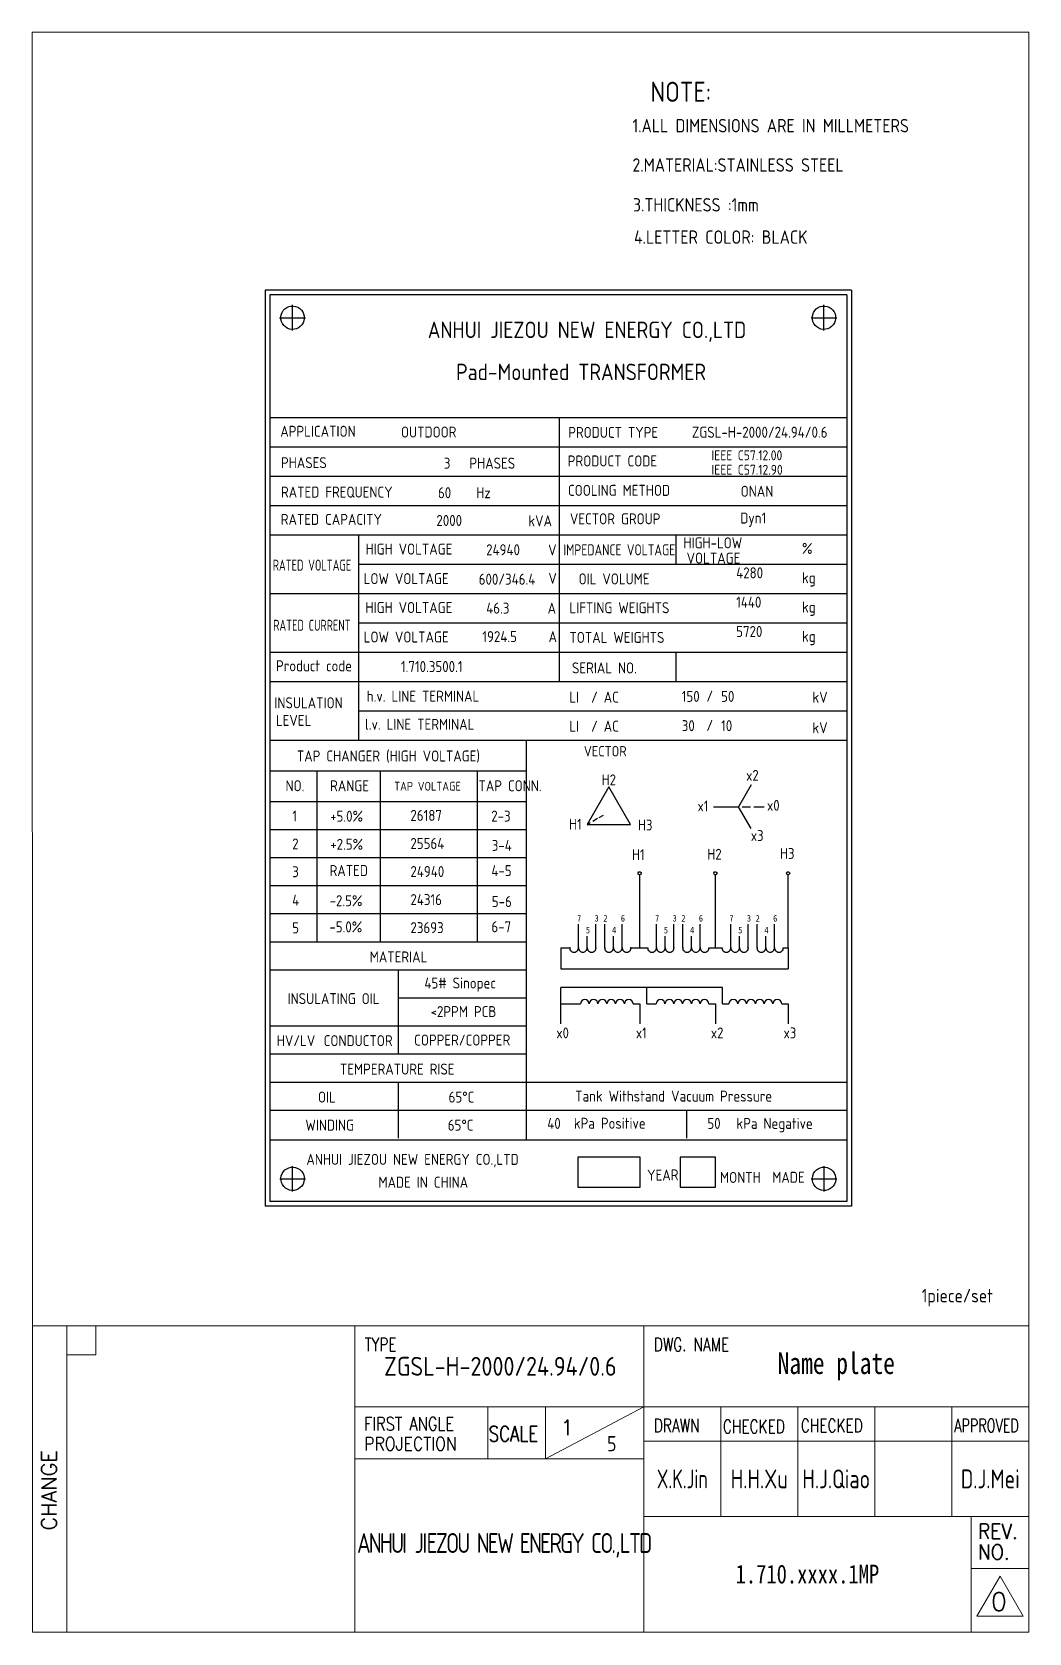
# Model space of a CAD drawing. Header units: millimetres. Extents: x -27384 to -11847, y 105622 to 113060.
# Drawn here: x -13697 to -11847, y 107511 to 110483 of the extents above; entities that cross this region are included whole.
import ezdxf
from ezdxf.enums import TextEntityAlignment as Align

# ---------------------------------------------------------------- set-up
doc = ezdxf.new("R2010")
doc.units = ezdxf.units.MM
doc.linetypes.add('DASHDOT', pattern=[25.4, 12.7, -6.35, 0, -6.35])
doc.layers.get('0').update_dxf_attribs({"color": 1, "linetype": 'DASHDOT'})
doc.layers.add('0.3实线', color=4, linetype='Continuous', lineweight=30)
doc.layers.add('1轮廓实线层', color=7, linetype='Continuous', lineweight=0)
doc.styles.add('PC_TEXTSTYLE', font='', dxfattribs={"width": 0.8})
doc.styles.add('ROMANS', font='romans.shx', dxfattribs={"bigfont": 'whgtxt.shx'})
doc.styles.get("Standard").update_dxf_attribs({"font": 'gbenor.shx', "bigfont": 'gbcbig.shx'})
doc.styles.get('PC_TEXTSTYLE').set_extended_font_data('FangSong_GB2312')

msp = doc.modelspace()

# ---------------------------------------------------------------- texts
at = {"color": 7, "extrusion": (-0.004685415688226654, -0.01745240643729067, 0.9998367168639969)}
for s, height, p in [('H1', 20.13518782595561, (-40392.43548538578, 101993.9804593134, 396.8005667311406)), ('H2', 20.13518782595562, (-40256.09369344104, 102031.3252991645, 396.8005667311386)), ('H3', 20.13518782595562, (-40126.01164273593, 102067.6834060093, 396.8005667311363))]:
    msp.add_text(s, height=height, rotation=15.03008309191001, dxfattribs=at).set_placement(p, align=Align.MIDDLE)
at = {"layer": '0.3实线', "lineweight": -3, "extrusion": (-0.004685415688226654, -0.01745240643729067, 0.9998367168639969)}
for s, height, p in [('NOTE:', 37.29478611282635, (-40732.99481564677, 103350.6304382447, 471.2027687629347)), ('1.ALL DIMENSIONS ARE IN MILLMETERS', 24.86380044398825, (-40750.40918046415, 103287.3056955921, 471.2027687629345)), ('2.MATERIAL:STAINLESS STEEL', 24.86380044398825, (-40731.47559430944, 103216.792702052, 471.2027687629347)), ('3.THICKNESS :1mm', 24.86380044398825, (-40711.37758433488, 103145.6115465097, 471.2027687629345)), ('4.LETTER COLOR: BLACK', 24.86380044398825, (-40694.02579840548, 103088.2451286313, 471.2027687629354)), ('1piece/set', 24.86380044398825, (-39669.08837132422, 101328.9939788362, 471.2027687629345))]:
    msp.add_text(s, height=height, rotation=15.03008309191001, dxfattribs=at).set_placement(p)
at = {"layer": '0.3实线', "color": 7, "lineweight": -3, "extrusion": (-0.004685415688226654, -0.01745240643729067, 0.9998367168639969)}
for s, height, p in [('ANHUI JIEZOU NEW ENERGY CO.,LTD ', 30.60769437923398, (-41018.34248560846, 102819.9742233427, 471.202768762935)), (' Pad-Mounted TRANSFORMER', 30.60769437923398, (-40963.35829611274, 102753.8592320648, 471.2027687629345)), ('APPLICATION', 20.40512958615599, (-41235.14534730955, 102572.0678307066, 471.2027687629345)), ('OUTDOOR', 20.40512958615599, (-41018.50428001596, 102628.7719461674, 471.202768762935)), ('PRODUCT TYPE', 20.40512958615599, (-40718.62138902846, 102708.65311305, 471.202768762935)), ('IEEE C57.12.00', 18.35044639866111, (-40451.03638810293, 102737.5373499153, 471.2027687629352)), ('IEEE C57.12.90', 18.35044639866111, (-40444.06820694003, 102711.5862538412, 471.202768762935)), ('  VOLTAGE', 20.40512958615599, (-40467.22951686539, 102534.434797797, 471.2027687629347)), (' LOW VOLTAGE ', 20.40512958615599, (-41025.48688540754, 102345.1301871977, 471.2027687629352)), ('V', 20.40512958615598, (-40683.91041851394, 102437.5002885117, 471.2027687629354)), ('V', 20.40512958615598, (-40683.9104184328, 102437.5002885335, 471.2027687629345)), ('           OIL VOLUME', 20.40512958615599, (-40747.07763798955, 102419.407712069, 471.2027687629338)), ('HIGH VOLTAGE  ', 20.40512958615599, (-40997.69174066622, 102297.0613596202, 471.2027687629347)), ('A          ', 20.40512958615598, (-40670.9517081732, 102383.4750678197, 471.2027687629352)), ('A          ', 20.40512958615598, (-40670.95170809209, 102383.4750678414, 471.2027687629352)), ('LIFTING WEIGHTS', 20.40512958615599, (-40631.9471844046, 102394.8752352488, 471.2027687629347)), (' LOW VOLTAGE ', 20.40512958615599, (-40997.35109058641, 102240.5306096928, 471.2027687629345)), ('A          ', 20.40512958615598, (-40655.4769747105, 102332.8964350021, 471.2027687629347)), ('A          ', 20.40512958615598, (-40655.47697462935, 102332.8964350239, 471.202768762935)), ('TOTAL WEIGHTS', 20.40512958615599, (-40617.78759878775, 102341.6764173276, 471.2027687629352)), ('SERIAL NO.', 20.40512958615599, (-40598.53565626263, 102288.2008252503, 471.2027687629347)), ('h.v. LINE TERMINAL', 20.40512958615599, (-40952.74481675954, 102138.6847379504, 471.2027687629347)), ('LI  / AC', 20.40512958615598, (-40589.20172023381, 102234.5186766964, 471.202768762935)), ('INSULATION', 20.40512958615599, (-41115.0978625798, 102082.4023722485, 471.2027687629347)), ('INSULATION', 20.40512958615599, (-41115.09786249869, 102082.4023722703, 471.2027687629345)), (' LEVEL ', 20.40512958615599, (-41114.575393364, 102048.7570107622, 471.202768762935)), (' LEVEL ', 20.40512958615599, (-41114.57539328285, 102048.757010784, 471.2027687629354)), ('l.v. LINE TERMINAL', 20.40512958615599, (-40942.2237515304, 102087.5410333061, 471.2027687629352)), ('LI  / AC', 20.40512958615598, (-40575.20502641825, 102182.3917963187, 471.202768762935)), ('TAP CHANGER (HIGH VOLTAGE)', 20.40512958615599, (-41049.20678948361, 101997.869311504, 471.2027687629352)), ('VECTOR', 19.37147329541409, (-40537.26335596287, 102145.0878152506, 471.2027687629359)), ('TAP CONN.', 20.40512958615599, (-40709.40853867092, 102031.9171936821, 471.202768762935)), ('1', 20.40512958615598, (-41028.32326610792, 101888.1127526202, 471.2027687629354)), ('1', 20.40512958615598, (-41028.32326602677, 101888.112752642, 471.2027687629347)), ('2', 20.40512958615598, (-41015.32056678564, 101837.9182392793, 471.2027687629345)), ('2', 20.40512958615598, (-41015.32056670451, 101837.918239301, 471.202768762935)), ('3', 20.40512958615598, (-41001.84938137954, 101788.1908475518, 471.2027687629347)), ('3', 20.40512958615598, (-41001.84938129841, 101788.1908475735, 471.202768762935)), ('4', 20.40512958615598, (-40988.29805563809, 101737.2802440039, 471.202768762935)), ('4', 20.40512958615598, (-40988.29805555693, 101737.2802440256, 471.202768762935)), ('5', 20.40512958615598, (-40974.82687023195, 101687.5528522764, 471.2027687629347)), ('5', 20.40512958615598, (-40974.82687015081, 101687.5528522982, 471.2027687629347)), ('Tank Withstand Vacuum Pressure', 20.40512958615599, (-40386.81419974117, 101522.1036780023, 471.2027687629352)), ('kPa Positive', 20.40512958615599, (-40376.04306383381, 101472.7752167729, 471.2027687629343)), ('kPa Negative', 20.40512958615599, (-40084.58028598944, 101550.7519902178, 471.2027687629341)), ('ANHUI JIEZOU NEW ENERGY CO.,LTD ', 20.40512958615598, (-40838.00582939424, 101279.3298985304, 471.202768762935)), (' MONTH', 20.40512958615599, (-40098.70531980361, 101443.1536673781, 471.2027687629345)), ('MADE', 20.40512958615599, (-39994.45870147311, 101471.3870465569, 471.202768762935)), ('MADE IN CHINA', 20.40512958615598, (-40697.89045077589, 101272.9751378342, 471.2027687629345))]:
    msp.add_text(s, height=height, rotation=15.03008309191001, dxfattribs=at).set_placement(p)
at = {"layer": '0.3实线', "color": 1, "lineweight": -3, "extrusion": (-0.004685415688226654, -0.01745240643729067, 0.9998367168639969)}
for s, height, p in [('ZGSL-H-2000/24.94/0.6 ', 20.40512958615599, (-40497.03706574289, 102768.4881170195, 471.2027687629347)), ('3', 20.40512958615598, (-40926.75449510038, 102593.5713655167, 471.2027687629347)), ('ONAN', 20.40512958615598, (-40381.0937432362, 102686.1054938301, 471.2027687629347)), ('   60', 20.40512958615598, (-40955.04947244135, 102529.1341925089, 471.2027687629345)), ('2000', 20.405129586156, (-40912.45673229689, 102487.3045636014, 471.2027687629347)), (' Dyn1', 20.405129586156, (-40379.65835985828, 102635.0548427555, 471.2027687629345)), ('24940', 20.405129586156, (-40809.16968334158, 102458.6669259894, 471.2027687629354)), ('600/346.4', 20.405129586156, (-40808.40575501531, 102402.3915255193, 471.2027687629352)), ('4280', 20.405129586156, (-40349.98046087467, 102529.1328715102)), ('1440', 20.405129586156, (-40335.86957005085, 102476.5806954259)), ('46.3', 20.40512958615598, (-40780.94520388771, 102354.1452451082, 471.2027687629345)), ('5720', 20.405129586156, (-40321.75867922687, 102424.0285193415)), ('1924.5', 20.405129586156, (-40774.21088278374, 102301.2288716844, 471.2027687629347)), ('1.710.3500.1', 20.405129586156, (-40905.70700010596, 102208.3250196648, 471.2027687629359)), ('150', 20.405129586156, (-40388.05852952632, 102290.0159334164, 471.202768762935)), (' /', 20.40512958615598, (-40354.72303775027, 102299.3804630125, 471.2027687629343)), ('50', 20.405129586156, (-40317.5200586033, 102308.9563605546, 471.2027687629347)), ('30', 20.405129586156, (-40373.94763870246, 102237.4637573321, 471.2027687629363)), (' /', 20.40512958615598, (-40340.61214692638, 102246.8282869282, 471.2027687629363)), ('10', 20.405129586156, (-40303.40916777943, 102256.4041844703, 471.2027687629361)), ('+5.0%%%', 20.40512958615598, (-40960.56064425248, 101905.9822111165, 471.2027687629347)), ('26187', 20.405129586156, (-40817.08693073952, 101946.0793772271, 471.2027687629347)), ('2-3', 20.40512958615598, (-40671.92363689475, 101983.7256768129, 471.2027687629352)), ('25564', 20.405129586156, (-40803.57567516574, 101895.7603795894, 471.202768762935)), ('+2.5%%%', 20.40512958615598, (-40946.84945634515, 101855.716897713, 471.202768762935)), ('3-4', 20.40512958615598, (-40656.86045828621, 101931.4255527724, 471.202768762935)), ('RATED', 20.40512958615599, (-40935.46048337131, 101808.2804513739, 471.202768762935)), ('24940', 20.405129586156, (-40790.06441959193, 101845.4413819516, 471.2027687629347)), ('4-5', 20.40512958615598, (-40645.36028913088, 101885.991760004, 471.202768762935)), ('-2.5%%%', 20.40512958615598, (-40920.87060761334, 101754.242381495, 471.202768762935)), ('24316', 20.405129586156, (-40776.55316393715, 101795.1223843358, 471.2027687629347)), ('5-6', 20.40512958615598, (-40629.83794713867, 101830.7875574971, 471.202768762935)), ('-5.0%%%', 20.40512958615598, (-40908.6920871992, 101707.1969068107, 471.2027687629347)), ('23693', 20.405129586156, (-40763.04190844449, 101744.8033866763, 471.2027687629347)), ('6-7', 20.40512958615598, (-40618.33777798328, 101785.3537647287, 471.2027687629352)), ('45# Sinopec ', 20.405129586156, (-40711.36798960782, 101652.2950159125, 471.2027687629347))]:
    msp.add_text(s, height=height, rotation=15.03008309191001, dxfattribs=at).set_placement(p)
at = {"layer": '0.3实线', "color": 0, "lineweight": -3, "extrusion": (-0.004685415688226654, -0.01745240643729067, 0.9998367168639969)}
for s, height, p in [('PHASES', 20.40512958615599, (-41218.80531482368, 102516.1025671798, 471.2027687629352)), (' PHASES', 20.40512958615598, (-40891.59364808071, 102603.0124754866, 471.2027687629352)), ('PRODUCT CODE', 20.40512958615599, (-40705.66808951196, 102657.2176813916, 471.202768762935)), ('COOLING METHOD', 20.40512958615599, (-40691.08560929814, 102604.6023439024, 471.2027687629347)), ('RATED FREQUENCY', 20.40512958615599, (-41204.70683361959, 102463.3383896513, 471.202768762935)), ('Hz', 20.40512958615598, (-40854.30819650395, 102556.1844357555, 471.202768762935)), ('RATED CAPACITY', 20.40512958615599, (-41191.91693622182, 102414.359802754, 471.2027687629347)), ('kVA', 20.40512958615598, (-40747.47074558196, 102530.9705472581, 471.2027687629341)), (' VECTOR GROUP', 20.40512958615599, (-40684.67685434001, 102551.6195014825, 471.202768762935)), ('HIGH VOLTAGE  ', 20.40512958615599, (-41025.74300335041, 102401.8860836301, 471.202768762935)), ('V', 20.40512958615598, (-40698.03688402801, 102488.2308480398, 471.2027687629343)), ('V', 20.40512958615598, (-40698.03688394686, 102488.2308480616, 471.2027687629347)), ('  HIGH-LOW', 20.40512958615599, (-40480.36559304272, 102560.3155754271, 471.2027687629347)), ('           %%%', 20.40512958615598, (-40361.25408419449, 102581.5939067839, 471.2027687629347)), ('           kg', 20.40512958615598, (-40347.14319328949, 102529.0417307214, 471.2027687629347)), ('           kg', 20.40512958615598, (-40333.03230246557, 102476.489554637, 471.2027687629356)), ('           kg', 20.40512958615598, (-40318.92141156059, 102423.9373785745, 471.2027687629347)), ('kV', 20.40512958615598, (-40153.41426856077, 102351.3910896792, 471.2027687629343)), ('kV', 20.40512958615598, (-40138.71583256676, 102296.6507613642, 471.2027687629347)), ('NO.', 20.40512958615599, (-41055.22220367366, 101939.0620688166, 471.2027687629347)), ('RANGE', 20.40512958615599, (-40975.40622668422, 101960.493617826, 471.2027687629352)), ('TAP VOLTAGE', 16.3241036689248, (-40860.6959981604, 101993.4918985459, 525.3789959345988))]:
    msp.add_text(s, height=height, rotation=15.03008309191001, dxfattribs=at).set_placement(p)
for s, width, p in [('IMPEDANCE VOLTAGE', 0.9, (-40670.77451014264, 102495.7721234192, 471.202768762935)), ('RATED VOLTAGE', 0.8, (-41184.26140561679, 102328.4392233958, 471.2027687629347))]:
    msp.add_text(s, height=20.40512958615598, rotation=15.03008309191001, dxfattribs=dict(at, width=width)).set_placement(p)
at = {"layer": '0.3实线', "color": 7, "lineweight": -3, "extrusion": (-0.004685415688226654, -0.01745240643729067, 0.9998367168639969), "width": 0.8}
for p in [(-41154.49880529469, 102220.8869057782, 471.202768762935), (-41154.49880521357, 102220.8869058001, 471.2027687629347)]:
    msp.add_text('RATED CURRENT', height=20.40512958615598, rotation=15.03008309191001, dxfattribs=at).set_placement(p)
at = {"layer": '0.3实线', "color": 7, "lineweight": -3, "ltscale": 0.9, "extrusion": (-0.004685415688226654, -0.01745240643729067, 0.9998367168639969)}
msp.add_text('Product code', height=20.40512958615598, rotation=15.03008309191001, dxfattribs=at).set_placement((-41130.06501852095, 102149.5512124649, 471.202768762935))
at = {"layer": '0.3实线', "color": 7, "lineweight": -3, "extrusion": (-0.004685415688226654, -0.01745240643729067, 0.9998367168639969)}
for s, height, p in [('x2', 20.09627847618685, (-40226.05917733796, 102192.2118101297, 471.2027687629425)), ('H2', 20.12576455805309, (-40481.26177202095, 102115.1486262003, 471.2027687629447)), ('x1', 20.09627847618685, (-40299.97886755601, 102113.5405487951, 471.2027687629457)), ('x0', 20.09627847618685, (-40174.16467274909, 102148.4717298121, 471.2027687629447)), ('H1', 20.12576455805309, (-40519.72482817447, 102019.5593593583, 471.2027687629443)), ('H3', 20.12576455805309, (-40394.33988227573, 102051.6788750521, 471.2027687629495)), ('x3', 20.09627847618685, (-40188.51830941773, 102086.6885194568, 471.2027687629457)), ('x0', 20.10568793814193, (-40442.33802157499, 101637.9318943144, 396.8005667311252)), ('x1', 20.10568793814193, (-40301.24886985609, 101675.8160270884, 396.8005667311284)), ('x2', 20.10568793814193, (-40165.39600268698, 101712.2941545338, 396.8005667311247)), ('x3', 20.10568793814193, (-40034.95592409054, 101747.3188831993, 396.8005667311222))]:
    msp.add_text(s, height=height, rotation=15.03008309191001, dxfattribs=at).set_placement(p, align=Align.MIDDLE)
for s, p in [('MATERIAL', (-40773.03511151424, 101696.4550741037, 471.2027687629354)), ('INSULATING OIL', (-40869.25544827005, 101590.4086470636, 471.2027687629443)), ('HV/LV', (-40916.37866047524, 101497.0229257929, 471.2027687629434)), ('CONDUCTOR', (-40805.04789638125, 101526.9165738685, 471.2027687629429)), ('TEMPERATURE RISE', (-40721.36872379314, 101494.7019783581, 471.2027687629443))]:
    msp.add_text(s, height=20.40512958615599, rotation=15.03008309191001, dxfattribs=at).set_placement(p, align=Align.MIDDLE_CENTER)
at = {"layer": '0.3实线', "color": 1, "lineweight": -3, "extrusion": (-0.004685415688226654, -0.01745240643729067, 0.9998367168639969)}
for s, height, p in [('<2PPM PCB', 20.40512958615599, (-40630.23150895281, 101629.7411754744, 471.2027687629588)), ('COPPER/COPPER', 20.40512958615598, (-40618.82727338087, 101578.0671403651, 471.2027687629443)), ('65%%DC', 20.405129586156, (-40592.74115822979, 101475.5095606865, 471.2027687629432)), ('65%%DC', 20.405129586156, (-40580.72953559142, 101424.7878935838, 471.2027687629427)), ('40', 20.405129586156, (-40414.18230947155, 101472.8109648859, 471.2027687629429)), ('50', 20.405129586156, (-40127.4800769283, 101549.793959765, 471.2027687629427))]:
    msp.add_text(s, height=height, rotation=15.03008309191001, dxfattribs=at).set_placement(p, align=Align.MIDDLE_CENTER)
at = {"layer": '0.3实线', "color": 7, "lineweight": -3, "extrusion": (-0.004685415688226654, -0.01745240643729067, 0.9998367168639969)}
for s, p in [('OIL', (-40849.87105778376, 101406.4670926002, 471.2027687629432)), ('WINDING', (-40858.94783333843, 101350.0829371532, 471.2027687629504))]:
    msp.add_text(s, height=20.40512958615599, rotation=15.03008309191001, dxfattribs=at).set_placement(p, align=Align.MIDDLE_LEFT)
at = {"layer": '0.3实线', "color": 4, "lineweight": -3, "extrusion": (-0.004685415688226654, -0.01745240643729067, 0.9998367168639969)}
msp.add_text('5', height=28.20711942434121, rotation=15.03008309191001, dxfattribs=at).set_placement((-40161.26034749467, 100910.6134424111, 471.2027687629345))
at = {"layer": '0.3实线', "color": 7, "lineweight": -3, "extrusion": (-0.004685415688226654, -0.01745240643729066, 0.9998367168639969), "char_height": 12.23363093244076, "width": 2.601760737461519, "attachment_point": 1, "text_direction": (0.9999890200353039, 2.683699520269957e-14, 0.004686129408433805), "style": 'PC_TEXTSTYLE'}
for s, insert in [('7', (-12685.06812313754, 108843.9553148177, 2237.320012565146)), ('7', (-12685.06812305352, 108843.9553148177, 2237.32001256554)), ('3', (-12652.60474384871, 108843.9553148177, 2237.472141831902)), ('3', (-12652.60474376466, 108843.9553148177, 2237.472141832296)), ('2', (-12636.37305420428, 108843.9553148177, 2237.548206465279)), ('2', (-12636.37305412025, 108843.9553148177, 2237.548206465673)), ('6', (-12603.90967491542, 108843.9553148177, 2237.700335732036)), ('6', (-12603.9096748314, 108843.9553148177, 2237.70033573243)), ('7', (-12540.29265421777, 108843.9553148177, 2237.998456596961)), ('7', (-12540.29265413378, 108843.9553148177, 2237.998456597355)), ('3', (-12507.82927492894, 108843.9553148177, 2238.150585863718)), ('3', (-12507.82927484491, 108843.9553148177, 2238.150585864112)), ('2', (-12491.59758528451, 108843.9553148177, 2238.226650497096)), ('2', (-12491.59758520048, 108843.9553148177, 2238.22665049749)), ('6', (-12459.13420599588, 108843.9553148177, 2238.378779763853)), ('6', (-12459.13420591187, 108843.9553148177, 2238.378779764248)), ('7', (-12402.43138163629, 108843.9553148177, 2238.644499454216)), ('7', (-12402.43138155227, 108843.9553148177, 2238.64449945461)), ('3', (-12369.96800234744, 108843.9553148177, 2238.796628720974)), ('3', (-12369.96800226341, 108843.9553148177, 2238.796628721368)), ('2', (-12353.73631270324, 108843.9553148177, 2238.872693354353)), ('2', (-12353.7363126192, 108843.9553148177, 2238.872693354747)), ('6', (-12321.27293341417, 108843.9553148177, 2239.024822621108)), ('6', (-12321.27293333015, 108843.9553148177, 2239.024822621503)), ('5', (-12668.83464308464, 108822.0667957454, 2237.014015872001)), ('5', (-12668.83464300063, 108822.0667957454, 2237.014015872395)), ('4', (-12620.13957415137, 108822.0667957454, 2237.242209772135)), ('4', (-12620.13957406735, 108822.0667957454, 2237.242209772528)), ('5', (-12524.05917416465, 108822.0667957454, 2237.692459903816)), ('5', (-12524.05917408063, 108822.0667957454, 2237.69245990421)), ('4', (-12475.3641052316, 108822.0667957454, 2237.920653803952)), ('4', (-12475.36410514758, 108822.0667957454, 2237.920653804345)), ('5', (-12386.1979015834, 108822.0667957454, 2238.338502761072)), ('5', (-12386.19790149936, 108822.0667957454, 2238.338502761465)), ('4', (-12337.50283265012, 108822.0667957455, 2238.566696661208)), ('4', (-12337.50283256609, 108822.0667957455, 2238.566696661602))]:
    msp.add_mtext(s, dxfattribs=dict(at, insert=insert))
at = {"layer": '0.3实线', "color": 7, "lineweight": -3, "extrusion": (-0.004685415688226654, -0.01745240643729066, 0.9998367168639968), "insert": (-12555.31770221175, 108371.0453264539, 2304.087633956142), "char_height": 20.40512958615598, "width": 941.1903330785326, "attachment_point": 1, "text_direction": (0.9998587968003726, 0.016053904374365185, 0.004965744178868825)}
msp.add_mtext('YEAR', dxfattribs=at)
at = {"layer": '0.3实线', "lineweight": -3, "extrusion": (-0.004685415688226654, -0.01745240643729066, 0.9998367168639969), "attachment_point": 5, "style": 'PC_TEXTSTYLE'}
for s, insert, char_height, width, text_direction in [('{\\Fgbenor,gbcbig|c134;\\W1;ZGSL-H-2000/24.94/0.6}', (-12827.54335894797, 108006.3220233797, 2296.445596455083), 34.98821945500001, 532.0239533193715, (0.999989020035304, 2.703393064962257e-14, 0.004686129408433808)), ('\\pxqc;{\\C4;Name plate }', (-12204.17501195913, 108006.3219648813, 2299.366812251946), 39.98653652000001, 714.7265157347612, (0.9999890200353039, 2.684711581150432e-14, 0.004686129408433806)), ('\\pxql;{\\Fgbenor,gbcbig|c134;\\W0.9;\\T0.85;\\C3;ANHUI JIEZOU NEW ENERGY CO.,LTD}', (-12827.51622314668, 107674.050568363, 2290.645840114726), 36.85506076624973, 532.0239533193715, (0.999989020035304, 2.703393064962257e-14, 0.004686129408433808)), ('{\\C7;1.710.xxxx.1MP}', (-12257.73565228307, 107620.4659890396, 2292.38060234059), 34.98821945500001, 607.5409347073036, (0.999989020035304, 2.697841949839131e-14, 0.004686129408433807))]:
    msp.add_mtext(s, dxfattribs=dict(at, insert=insert, char_height=char_height, width=width, text_direction=text_direction))
at = {"layer": '0.3实线', "color": 3, "lineweight": -3, "ltscale": 0.5, "extrusion": (-0.004685415688226655, -0.01745240643729066, 0.9998367168639969), "char_height": 34.98821945500001, "width": 143.2260942443499, "attachment_point": 4, "text_direction": (0.9999890200353039, 2.69479974217546e-14, 0.004686129408433808)}
for s, insert in [('\\pxqc;{\\W0.8;X.K.Jin}', (-12561.5172540336, 107797.3653885071, 2294.044851219763)), ('\\pxqc;{\\W0.9;H.H.Xu}', (-12418.76074363417, 107797.3653885071, 2294.713834046799)), ('\\pxqc;{\\W0.9;H.J.Qiao}', (-12276.00423323473, 107797.3653885072, 2295.382816873834)), ('\\pxqc;{\\W0.9;D.J.Mei}', (-11990.0231153985, 107797.3653885071, 2296.722976115284))]:
    msp.add_mtext(s, dxfattribs=dict(at, insert=insert))

# ---------------------------------------------------------------- blocks, each defined once
blk = doc.blocks.new('G$C0ED7120E')
at = {"layer": '1轮廓实线层', "color": 3}
for p, q in [((952.5006179733609, 322.0249232694405, -81.87037705717594), (952.5006179733609, 418.4451332461031, -81.87037705717594)), ((1706.543812195552, 214.8396425799911, -81.87037705717594), (1706.543812195552, 418.4451332461031, -81.87037705717594))]:
    blk.add_line(p, q, dxfattribs=at)
at = {"layer": '1轮廓实线层', "color": 3, "elevation": -81.87037705717594}
blk.add_lwpolyline([(0, 2970.30428272557), (1849.536065977962, 2970.30428272557), (1849.536065977962, 0.2344664912197914), (0, 0.2344664912197914)], close=True, dxfattribs=at)
for points in [[(1849.302190411632, 568.6920151536324), (7.800983439665288e-06, 568.6920151536324)], [(64.12412022719582, 514.8653432227948), (117.9509364763144, 514.8653432227948), (117.9509364763144, 568.6921594718842)], [(64.12412802820836, 0.4680592717668333), (64.12412802820836, 568.6920151536324)], [(598.6478514498522, 0.4681762865475321), (598.6478514498522, 568.6921321684422)], [(1134.57571758228, 568.6921321684422), (1134.57571758228, 0.4681762865475321)], [(1849.30222551609, 418.445105942661), (598.6478514498522, 418.445105942661)], [(845.3149823389613, 322.0249232694405), (845.3149823389613, 418.4451332461031)], [(1134.575612268971, 418.4451332461031), (952.5005555654061, 322.0249232694405)], [(1277.801811826626, 214.8396425799911), (1277.801811826626, 418.4451332461031)], [(1420.559889704724, 214.8396425799911), (1420.559889704724, 418.4451332461031)], [(1563.3179675828, 214.8396425799911), (1563.3179675828, 418.4451332461031)], [(1849.30222551609, 354.3209857154652), (1134.57571758228, 354.3209857154652)], [(1134.575674676875, 322.0249232694405), (598.6478085444105, 322.0249232694405)], [(1849.30222551609, 214.8393227394954), (1134.57571758228, 214.8393227394954)], [(1742.116609384175, 214.8396425799911), (1742.116609384175, 0.4682035900186747)], [(1849.30222551609, 118.4191127628619), (1742.116652289587, 118.4191127628619)], [(1795.943425633297, 103.9095951797062), (1752.881972633957, 29.95564517203456), (1838.536819360808, 29.95564517203456)], [(1795.943425633297, 103.9095951797062), (1838.536819360808, 29.95564517203456)], [(598.647816345423, 0), (64.12412802820836, 0)]]:
    blk.add_lwpolyline(points, dxfattribs=at)
at = {"layer": '1轮廓实线层', "color": 3, "style": 'ROMANS'}
for s, height, width, p in [('TYPE', 24.82226509342009, 0.75, (616.7411604243098, 521.5632949101746, -81.87037705717594)), ('DWG. NAME', 24.82226509342009, 0.75, (1153.490315274154, 521.5632949101746, -81.87037705717594)), ('FIRST ANGLE', 24.82226509342009, 0.7999999999999999, (615.71060465552, 374.5822631480805, -81.87037705717594)), ('DRAWN', 24.82226509342009, 0.75, (1153.490315274154, 371.1376843947437, -81.87037705717594)), ('CHECKED', 24.82226509342009, 0.75, (1281.559213494933, 369.5645291378023, -81.87037705717594)), ('CHECKED', 24.82226509342009, 0.75, (1426.233706169973, 371.1376935607041, -81.87037705717594)), ('APPROVED', 24.82226509342009, 0.7, (1710.770309878681, 371.1376935607041, -81.87037705717594)), ('PROJECTION', 24.82226509342009, 0.8600000000000001, (615.71060465552, 337.3814397694623, -81.87037705717594)), ('SCALE', 28.20711942434122, 0.8000000000000002, (846.9736133964325, 354.1288821952912, -81.87037705717594)), ('REV.', 28.20711942434122, 0.9000000000000001, (1754.945421167104, 173.1481528116892, -81.87037705717594)), ('NO.', 28.20711942434122, 0.9000000000000001, (1754.945421167104, 134.6815778818964, -81.87037705717594))]:
    blk.add_text(s, height=height, dxfattribs=dict(at, width=width)).set_placement(p)
blk.add_text('1', height=28.20711942434122, dxfattribs=at).set_placement((980.2941634942108, 365.9068119989715, -81.87037705717594))
blk.add_text('CHANGE', height=28.20711942434099, rotation=90, dxfattribs=at).set_placement((44.94708308902773, 188.9354450282517, -81.87037705717594))
at = {"layer": '1轮廓实线层', "color": 4, "style": 'ROMANS'}
blk.add_text('0', height=33.8485433092092, dxfattribs=at).set_placement((1779.307226768076, 39.89985952326242, -81.87037705717594))

# ---------------------------------------------------------------- linework, layer by layer
at = {"layer": '0.3实线', "color": 7, "lineweight": -3, "extrusion": (-0.004685415688226654, -0.01745240643729067, 0.9998367168639969)}
for p, q in [((-13264.22310949445, 110003.4498229343, 2329.259614341926), (-13264.08404133496, 108303.2813407605, 2299.583388944146)), ((-12175.96148077169, 110003.4498229343, 2334.359405159877), (-13264.22310949445, 110003.4498229343, 2329.259614341926)), ((-13264.22310941045, 110003.4498229343, 2329.25961434232), (-13264.08404125094, 108303.2813407605, 2299.583388944539)), ((-12175.96148068769, 110003.4498229344, 2334.359405160271), (-13264.22310941045, 110003.4498229343, 2329.25961434232)), ((-12175.96146976221, 110003.3152252607, 2334.357055774539), (-12175.82241261211, 108303.2813407606, 2304.683179762096)), ((-12175.96146967818, 110003.3152252607, 2334.357055774933), (-12175.82241252808, 108303.2813407605, 2304.68317976249)), ((-13255.38027358245, 109994.7675793471, 2329.149502680788), (-13255.24262578041, 108311.9635843477, 2299.776372206075)), ((-12184.64424138399, 109994.7675793471, 2334.167165383702), (-13255.38027358245, 109994.7675793471, 2329.149502680788)), ((-13255.38027349843, 109994.7675793471, 2329.149502681182), (-13255.24262569638, 108311.9635843477, 2299.776372206469)), ((-12184.64424129996, 109994.7675793471, 2334.167165384095), (-13255.38027349843, 109994.7675793471, 2329.149502681182)), ((-12184.64424138399, 109994.7675793471, 2334.167165383702), (-12184.50659358213, 108311.9635843478, 2304.794034908989)), ((-12184.64424129996, 109994.7675793471, 2334.167165384095), (-12184.50659349811, 108311.9635843477, 2304.794034909382)), ((-12184.62557249349, 109766.532304999, 2330.183347593703), (-13255.36160469164, 109766.532304999, 2325.16568489079)), ((-12184.62557240948, 109766.532304999, 2330.183347594097), (-13255.36160460761, 109766.532304999, 2325.165684891183)), ((-12718.65902615057, 109766.532304999, 2327.680770243221), (-12718.61897452078, 109276.8837821329, 2319.13401732866)), ((-12718.65902606655, 109766.532304999, 2327.680770243614), (-12718.61897443675, 109276.883782133, 2319.134017329055)), ((-12184.62112231225, 109712.1269135694, 2329.233708380973), (-13255.35715451056, 109712.1269135694, 2324.216045678059)), ((-12184.62112222824, 109712.1269135694, 2329.233708381367), (-13255.35715442651, 109712.1269135694, 2324.216045678453)), ((-12184.61667213111, 109657.7215221399, 2328.284069168244), (-13255.35270432948, 109657.7215221399, 2323.266406465331)), ((-12184.61667204709, 109657.7215221399, 2328.284069168637), (-13255.35270424547, 109657.7215221399, 2323.266406465726)), ((-12184.6122219501, 109603.3161307103, 2327.334429955517), (-13255.34825414834, 109603.3161307103, 2322.316767252602)), ((-12184.61222186605, 109603.3161307103, 2327.33442995591), (-13255.34825406432, 109603.3161307103, 2322.316767252996)), ((-12184.60777176896, 109548.9107392807, 2326.384790742787), (-13255.34380396721, 109548.9107392807, 2321.367128039873)), ((-12184.60777168494, 109548.9107392807, 2326.384790743181), (-13255.34380388319, 109548.9107392807, 2321.367128040266)), ((-13091.04223931192, 109548.9107392807, 2322.137074887845), (-13091.02443858751, 109331.2891735625, 2318.338518036931)), ((-13091.04223922789, 109548.9107392807, 2322.137074888239), (-13091.02443850348, 109331.2891735624, 2318.338518037323)), ((-12501.64548557717, 109548.9107392807, 2324.899094675637), (-12501.6410353962, 109494.5053478512, 2323.949455462908)), ((-12501.64548549314, 109548.9107392807, 2324.899094676031), (-12501.64103531216, 109494.5053478512, 2323.949455463302)), ((-12184.60332158779, 109494.5053478512, 2325.435151530058), (-13091.03778913077, 109494.5053478512, 2321.187435675117)), ((-12184.60332150378, 109494.5053478512, 2325.435151530452), (-13091.03778904677, 109494.5053478512, 2321.187435675511)), ((-12184.59887140675, 109440.0999564216, 2324.485512317329), (-13255.33490360503, 109440.0999564216, 2319.467849614415)), ((-12184.59887132273, 109440.0999564216, 2324.485512317723), (-13255.334903521, 109440.0999564216, 2319.467849614809)), ((-12184.59442122561, 109385.6945649921, 2323.535873104601), (-13091.02888876877, 109385.6945649921, 2319.288157249658)), ((-12184.5944211416, 109385.6945649921, 2323.535873104994), (-13091.02888868474, 109385.6945649921, 2319.288157250052)), ((-12184.58997104456, 109331.2891735625, 2322.586233891871), (-13255.32600324281, 109331.2891735625, 2317.568571188956)), ((-12184.58997096055, 109331.2891735625, 2322.586233892265), (-13255.32600315879, 109331.2891735625, 2317.56857118935)), ((-13091.02443858748, 109331.2891735625, 2318.338518036929), (-13091.01108804419, 109168.0729992738, 2315.489600398743)), ((-13091.02443850345, 109331.2891735624, 2318.338518037323), (-13091.01108796017, 109168.0729992738, 2315.489600399137)), ((-12501.62768485292, 109331.2891735625, 2321.100537824721), (-12501.62323467191, 109276.883782133, 2320.150898611991)), ((-12501.62768476891, 109331.2891735625, 2321.100537825114), (-12501.62323458788, 109276.8837821329, 2320.150898612384)), ((-12184.58552086342, 109276.8837821329, 2321.636594679142), (-13255.32155306158, 109276.8837821329, 2316.618931976229)), ((-12184.58552077942, 109276.883782133, 2321.636594679535), (-13255.32155297756, 109276.883782133, 2316.618931976624)), ((-12184.58107068234, 109222.4783907034, 2320.686955466414), (-13091.01553822525, 109222.4783907034, 2316.439239611472)), ((-12184.58107059833, 109222.4783907034, 2320.686955466807), (-13091.01553814125, 109222.4783907034, 2316.439239611865)), ((-12184.5766205012, 109168.0729992738, 2319.737316253685), (-13255.31265269952, 109168.0729992738, 2314.719653550771)), ((-12184.57662041719, 109168.0729992738, 2319.737316254078), (-13255.31265261551, 109168.0729992738, 2314.719653551164)), ((-12779.68162442086, 109168.0729992738, 2316.948546573118), (-12779.62548817018, 108481.7830219231, 2304.969441990459)), ((-12779.68162433685, 109168.0729992738, 2316.948546573512), (-12779.62098861506, 108426.7750390126, 2304.009284620191)), ((-13255.30800441295, 109111.2456819978, 2313.727739929318), (-12779.67697613432, 109111.2456819978, 2315.956632951664)), ((-13255.30800432893, 109111.2456819978, 2313.727739929711), (-12779.67697605031, 109111.2456819978, 2315.956632952058)), ((-13168.24825697847, 109111.2456819978, 2314.135717651642), (-13168.22233545165, 108794.3437910635, 2308.604235305655)), ((-13168.24825689444, 109111.2456819978, 2314.135717652036), (-13168.22233536763, 108794.3437910635, 2308.604235306048)), ((-13050.71270245616, 109111.2456819978, 2314.686510517912), (-13050.68678092947, 108794.3437910635, 2309.155028171924)), ((-13050.71270237212, 109111.2456819978, 2314.686510518305), (-13050.68678084547, 108794.3437910635, 2309.155028172318)), ((-12870.89526301055, 109111.2456819978, 2315.52916756139), (-12870.86934148387, 108794.3437910635, 2309.997685215404)), ((-12870.89526292653, 109111.2456819978, 2315.529167561784), (-12870.86934139984, 108794.3437910635, 2309.997685215797)), ((-12626.296609278, 109082.0657547195, 2316.1660579737), (-12666.75005056482, 109011.998315974, 2314.753440709668)), ((-12626.29660919395, 109082.0657547195, 2316.166057974094), (-12666.75005048077, 109011.998315974, 2314.753440710062)), ((-12585.83170542148, 109011.998315974, 2315.132638710106), (-12626.296609278, 109082.0657547195, 2316.1660579737)), ((-12585.83170533749, 109011.998315974, 2315.132638710499), (-12626.29660919395, 109082.0657547195, 2316.166057974094)), ((-12362.0917322878, 109085.40940258, 2317.462534043377), (-12385.44753750437, 109044.9559479588, 2316.646959085727)), ((-12362.09173220393, 109085.40940258, 2317.462534043771), (-12385.44753742038, 109044.9559479588, 2316.646959086121)), ((-13255.3033882505, 109054.8110986807, 2312.742681429346), (-12779.67235997196, 109054.8110986807, 2314.971574451694)), ((-13255.3033881665, 109054.8110986807, 2312.74268142974), (-12779.67235988795, 109054.8110986807, 2314.971574452088)), ((-12655.83462744545, 109018.299745353, 2314.914585423267), (-12647.05222204883, 109023.3697922747, 2315.044240333287)), ((-12655.83462736157, 109018.299745353, 2314.91458542366), (-12647.05222196484, 109023.3697922747, 2315.04424033368)), ((-12644.23536303979, 109024.9959535257, 2315.085825705954), (-12636.40710395726, 109029.5151756604, 2315.201394525785)), ((-12644.2353629558, 109024.9959535257, 2315.085825706347), (-12636.40710387327, 109029.5151756604, 2315.201394526179)), ((-12432.16576585537, 109044.9559479588, 2316.428029018098), (-12385.44753750437, 109044.9559479588, 2316.646959085727)), ((-12432.16576577137, 109044.9559479588, 2316.428029018491), (-12385.44753742038, 109044.9559479588, 2316.646959086121)), ((-12362.08511437018, 109004.5024933375, 2316.050314195702), (-12385.44753750437, 109044.9559479588, 2316.646959085727)), ((-12362.08511428619, 109004.5024933375, 2316.050314196096), (-12385.44753742038, 109044.9559479588, 2316.646959086121)), ((-12378.59940108413, 109044.9559479588, 2316.679050691565), (-12363.25326604747, 109044.9559479588, 2316.750965455885)), ((-12378.5994010002, 109044.9559479588, 2316.679050691958), (-12363.25326596347, 109044.9559479588, 2316.750965456279)), ((-12356.9188518759, 109044.9559479588, 2316.780649666351), (-12338.18135673574, 109044.9559479588, 2316.868456957489)), ((-12356.91885179185, 109044.9559479588, 2316.780649666744), (-12338.1813566518, 109044.9559479588, 2316.868456957883)), ((-13255.29912717766, 109002.7176371572, 2311.833396660143), (-12779.66809889914, 109002.7176371573, 2314.062289682489)), ((-13255.29912709363, 109002.7176371572, 2311.833396660537), (-12779.66809881513, 109002.7176371572, 2314.062289682883)), ((-12666.75005056482, 109011.998315974, 2314.753440709668), (-12660.58373346137, 109015.5581057623, 2314.844474231019)), ((-12666.75005048077, 109011.998315974, 2314.753440710062), (-12660.58373337744, 109015.5581057623, 2314.844474231412)), ((-12666.75005056482, 109011.998315974, 2314.753440709668), (-12585.83170542148, 109011.998315974, 2315.132638710106)), ((-12666.75005048077, 109011.998315974, 2314.753440710062), (-12585.83170533749, 109011.998315974, 2315.132638710499)), ((-13255.29486610485, 108950.6241756338, 2310.924111890939), (-12779.66383782616, 108950.6241756338, 2313.153004913286)), ((-13255.29486602084, 108950.6241756338, 2310.924111891333), (-12779.66383774216, 108950.6241756337, 2313.153004913679)), ((-13255.29060503186, 108898.5307141104, 2310.014827121736), (-12779.65957675331, 108898.5307141104, 2312.243720144083)), ((-13255.29060503186, 108898.5307141104, 2310.014827121736), (-12779.65957675331, 108898.5307141104, 2312.243720144083)), ((-13255.29060494785, 108898.5307141104, 2310.01482712213), (-12779.65957666929, 108898.5307141104, 2312.243720144476)), ((-13255.29060494785, 108898.5307141104, 2310.01482712213), (-12779.65957666929, 108898.5307141104, 2312.243720144476)), ((-12568.9667930914, 108852.6363038663, 2238.01561328739), (-12568.97217932129, 108918.4863245043, 2239.165017052991)), ((-12428.49323970675, 108852.6363038663, 2238.673897764949), (-12428.49862593665, 108918.4863245042, 2239.82330153055)), ((-12293.43419635467, 108852.6363038663, 2239.306808869218), (-12293.43958258456, 108918.4863245043, 2240.456212634819)), ((-13255.28634395914, 108846.4372525869, 2309.105542352532), (-12779.65531568042, 108846.4372525869, 2311.33443537488)), ((-13255.28634387512, 108846.4372525869, 2309.105542352925), (-12779.6553155964, 108846.4372525869, 2311.334435375274)), ((-12568.96109017148, 108782.9156407546, 2236.798647948319), (-12568.9667930914, 108852.6363038663, 2238.01561328739)), ((-12568.96109008746, 108782.9156407546, 2236.798647948714), (-12568.96679300739, 108852.6363038663, 2238.015613287784)), ((-12428.29758827695, 108782.9156407547, 2237.457822558957), (-12428.30329119652, 108852.6363038661, 2238.674787898023)), ((-12428.29758836097, 108782.9156407547, 2237.457822558563), (-12428.30317836849, 108851.2559050933, 2238.650693211986)), ((-12293.23854492468, 108782.9156407547, 2238.090733663225), (-12293.24424784447, 108852.6363038667, 2239.307699002301)), ((-12293.2385450087, 108782.9156407547, 2238.090733662832), (-12293.2441350164, 108851.2559050933, 2239.283604316253)), ((-12682.58291768245, 108782.9156407547, 2236.266195514674), (-12682.58649849938, 108826.6926788992, 2237.030318167719)), ((-12682.58291759839, 108782.9156407547, 2236.266195515067), (-12682.58649841534, 108826.6926788992, 2237.030318168113)), ((-12650.1195383936, 108782.9156407547, 2236.418324781429), (-12650.12311921052, 108826.6926788992, 2237.182447434476)), ((-12650.11953830958, 108782.9156407547, 2236.418324781823), (-12650.1231191265, 108826.6926788992, 2237.18244743487)), ((-12633.88784874917, 108782.9156407547, 2236.494389414809), (-12633.8914295661, 108826.6926788992, 2237.258512067854)), ((-12633.88784866515, 108782.9156407547, 2236.494389415202), (-12633.89142948208, 108826.6926788992, 2237.258512068248)), ((-12601.42446946032, 108782.9156407547, 2236.646518681563), (-12601.42805027749, 108826.6926788992, 2237.410641334609)), ((-12601.4244693763, 108782.9156407547, 2236.646518681956), (-12601.42805019345, 108826.6926788992, 2237.410641335004)), ((-12537.80744876269, 108782.9156407546, 2236.944639546488), (-12537.8110295794, 108826.6926788992, 2237.708762199533)), ((-12537.80744867866, 108782.9156407546, 2236.944639546882), (-12537.8110294954, 108826.6926788992, 2237.708762199928)), ((-12505.34406947383, 108782.9156407546, 2237.096768813244), (-12505.34765029075, 108826.6926788992, 2237.860891466291)), ((-12505.34406938981, 108782.9156407546, 2237.096768813637), (-12505.34765020674, 108826.6926788992, 2237.860891466686)), ((-12489.1123798294, 108782.9156407546, 2237.172833446624), (-12489.11596064633, 108826.6926788992, 2237.936956099672)), ((-12489.11237974538, 108782.9156407546, 2237.172833447017), (-12489.11596056231, 108826.6926788992, 2237.936956100065)), ((-12456.64900054055, 108782.9156407547, 2237.324962713379), (-12456.65258135748, 108826.6926788992, 2238.089085366426)), ((-12456.64900045655, 108782.9156407547, 2237.324962713773), (-12456.65258127347, 108826.6926788992, 2238.08908536682)), ((-12399.9461761812, 108782.9156407547, 2237.590682403745), (-12399.94975699811, 108826.6926788992, 2238.354805056791)), ((-12399.94617609713, 108782.9156407547, 2237.59068240414), (-12399.94975691409, 108826.6926788992, 2238.354805057184)), ((-12367.48279689235, 108782.9156407547, 2237.742811670501), (-12367.48637770927, 108826.6926788992, 2238.506934323546)), ((-12367.48279680833, 108782.9156407547, 2237.742811670895), (-12367.48637762525, 108826.6926788992, 2238.50693432394)), ((-12351.25110724792, 108782.9156407547, 2237.818876303879), (-12351.25468806484, 108826.6926788992, 2238.582998956926)), ((-12351.2511071639, 108782.9156407547, 2237.818876304272), (-12351.25468798082, 108826.6926788992, 2238.58299895732)), ((-12318.78772795929, 108782.9156407547, 2237.971005570636), (-12318.79130877602, 108826.6926788992, 2238.735128223681)), ((-12318.78772787526, 108782.9156407547, 2237.97100557103), (-12318.79130869197, 108826.6926788992, 2238.735128224075)), ((-13255.28208288611, 108794.3437910635, 2308.19625758333), (-12779.65105460759, 108794.3437910635, 2310.425150605676)), ((-13255.28208280209, 108794.3437910635, 2308.196257583724), (-12779.65105452358, 108794.3437910635, 2310.425150606069)), ((-12715.04629697129, 108782.9156407547, 2236.114066247917), (-12715.04309581731, 108743.7801469285, 2235.430961162735)), ((-12715.04629697129, 108782.9156407547, 2236.114066247917), (-12698.81460732687, 108782.9156407547, 2236.190130881294)), ((-12715.04629688727, 108782.9156407547, 2236.11406624831), (-12715.04309573329, 108743.7801469285, 2235.430961163128)), ((-12715.04629688727, 108782.9156407547, 2236.11406624831), (-12698.81460724285, 108782.9156407547, 2236.190130881688)), ((-12666.35122803803, 108782.9156407547, 2236.342260148052), (-12666.35301844647, 108804.8041598269, 2236.724321474574)), ((-12666.35122795401, 108782.9156407547, 2236.342260148445), (-12666.35301836246, 108804.8041598269, 2236.724321474969)), ((-12617.65615910475, 108782.9156407546, 2236.570454048187), (-12617.65794951344, 108804.8041598269, 2236.952515374709)), ((-12617.65615902073, 108782.9156407546, 2236.57045404858), (-12617.65794942942, 108804.8041598269, 2236.952515375103)), ((-12585.19277981611, 108782.9156407546, 2236.722583314942), (-12554.03913840711, 108782.9156407546, 2236.868574913111)), ((-12585.19277973209, 108782.9156407546, 2236.722583315336), (-12554.03913832308, 108782.9156407546, 2236.868574913504)), ((-12521.57575911826, 108782.9156407546, 2237.020704179867), (-12521.57754952671, 108804.8041598269, 2237.402765506389)), ((-12521.57575903424, 108782.9156407546, 2237.02070418026), (-12521.57754944269, 108804.8041598269, 2237.402765506783)), ((-12472.88069018498, 108782.9156407546, 2237.248898080002), (-12472.88248059345, 108804.8041598269, 2237.630959406526)), ((-12472.88069010096, 108782.9156407546, 2237.248898080396), (-12472.88248050944, 108804.8041598269, 2237.630959406919)), ((-12440.41731089612, 108782.9156407547, 2237.401027346759), (-12416.1778658256, 108782.9156407547, 2237.514617770368)), ((-12440.4173108121, 108782.9156407546, 2237.401027347152), (-12416.17786574157, 108782.9156407547, 2237.514617770762)), ((-12383.71448653678, 108782.9156407547, 2237.666747037124), (-12383.71627694522, 108804.8041598269, 2238.048808363646)), ((-12383.71448645274, 108782.9156407547, 2237.666747037517), (-12383.71627686119, 108804.8041598269, 2238.04880836404)), ((-12335.01941760371, 108782.9156407547, 2237.894940937257), (-12335.02120801197, 108804.8041598269, 2238.277002263781)), ((-12335.01941751969, 108782.9156407547, 2237.89494093765), (-12335.02120792795, 108804.8041598269, 2238.277002264175)), ((-12302.55603831461, 108782.9156407547, 2238.047070204015), (-12293.2385450087, 108782.9156407547, 2238.090733662832)), ((-12302.55603823059, 108782.9156407547, 2238.047070204407), (-12293.23854492468, 108782.9156407547, 2238.090733663225)), ((-12293.2385450087, 108782.9156407547, 2238.090733662832), (-12293.23534385472, 108743.7801469285, 2237.407628577651)), ((-12293.23854492468, 108782.9156407547, 2238.090733663225), (-12293.2353437707, 108743.7801469285, 2237.407628578044)), ((-13255.2778218133, 108742.25032954, 2307.286972814125), (-12779.64679353461, 108742.25032954, 2309.515865836471)), ((-13255.27782172929, 108742.25032954, 2307.286972814519), (-12779.64679345059, 108742.25032954, 2309.515865836865)), ((-13017.46230767402, 108742.2503295401, 2308.401419325299), (-13017.45378552828, 108638.0634064932, 2306.582849786893)), ((-13017.46230759001, 108742.25032954, 2308.401419325692), (-13017.44952437136, 108585.9699449699, 2305.673565018085)), ((-12715.04309581731, 108743.7801469285, 2235.430961162735), (-12293.23534385472, 108743.7801469285, 2237.407628577651)), ((-12715.04309573329, 108743.7801469285, 2235.430961163128), (-12293.2353437707, 108743.7801469285, 2237.407628578044)), ((-13017.45804651713, 108690.1568680167, 2307.492134556491), (-12779.64253246174, 108690.1568680167, 2308.606581067271)), ((-13017.45804651713, 108690.1568680167, 2307.492134556491), (-12779.64253237773, 108690.1568680167, 2308.606581067665)), ((-12715.03474536009, 108641.6942436879, 2233.649064659575), (-12715.04030543015, 108709.668509703, 2234.835546858644)), ((-12415.45597925076, 108709.6685097031, 2236.239453194701), (-12715.04030543015, 108709.668509703, 2234.835546858644)), ((-12715.03474544414, 108641.6942436879, 2233.649064659181), (-12715.04030551417, 108709.6685097031, 2234.83554685825)), ((-12415.45597925076, 108709.6685097031, 2236.239453194701), (-12715.04030551417, 108709.6685097031, 2234.83554685825)), ((-12555.75080754894, 108678.9506454561, 2235.045818053004), (-12555.75332016871, 108709.6685097031, 2235.581994480627)), ((-12555.75080763296, 108678.9506454562, 2235.045818052611), (-12555.75332025273, 108709.6685097031, 2235.581994480233)), ((-12415.45346663101, 108678.9506454561, 2235.703276767078), (-12415.45597925076, 108709.6685097031, 2236.2394531947)), ((-12715.03779289455, 108678.9506454561, 2234.299370430628), (-12678.99828550069, 108678.9506454562, 2234.468258080473)), ((-12701.41845101544, 108678.9506454562, 2234.363193129902), (-12678.99828541668, 108678.9506454561, 2234.468258080866)), ((-12581.13031255559, 108678.9506454562, 2234.926885102344), (-12568.95258617871, 108678.9506454562, 2234.983952130637)), ((-12581.13031263962, 108678.9506454561, 2234.92688510195), (-12568.95258626273, 108678.9506454562, 2234.983952130244)), ((-12568.95258617871, 108678.9506454562, 2234.983952130637), (-12568.94953872816, 108641.6942436879, 2234.333646359195)), ((-12568.95258626273, 108678.9506454562, 2234.983952130244), (-12568.94953881218, 108641.6942436879, 2234.333646358803)), ((-12555.75080763296, 108678.9506454562, 2235.045818052609), (-12538.33478352209, 108678.9506454561, 2235.127432691499)), ((-12550.51250981535, 108678.9506454561, 2235.070365663594), (-12538.33478343805, 108678.9506454562, 2235.127432691894)), ((-12440.4668105774, 108678.9506454562, 2235.586059713367), (-12428.28908420011, 108678.9506454561, 2235.643126741668)), ((-12440.46681066142, 108678.9506454561, 2235.586059712973), (-12428.28908428413, 108678.9506454562, 2235.643126741274)), ((-12428.28908420011, 108678.9506454561, 2235.643126741668), (-12428.28603674978, 108641.6942436879, 2234.99282097022)), ((-12428.28908428413, 108678.9506454562, 2235.643126741274), (-12428.28603683382, 108641.6942436879, 2234.992820969826)), ((-12415.45346654699, 108678.9506454562, 2235.703276767471), (-12403.27574016992, 108678.9506454561, 2235.760343795768)), ((-12415.45346663101, 108678.9506454561, 2235.703276767078), (-12403.27574025394, 108678.9506454562, 2235.760343795375)), ((-12305.40776730898, 108678.9506454562, 2236.218970817244), (-12293.23004093192, 108678.9506454562, 2236.276037845543)), ((-12305.40776739301, 108678.9506454562, 2236.21897081685), (-12293.23004101593, 108678.9506454562, 2236.276037845149)), ((-12293.23004093192, 108678.9506454562, 2236.276037845543), (-12293.2269934814, 108641.6942436878, 2235.625732074097)), ((-12293.23004101593, 108678.9506454562, 2236.276037845149), (-12293.22699356542, 108641.6942436879, 2235.625732073704)), ((-13255.26929966755, 108638.0634064932, 2305.468403275722), (-12779.63827138886, 108638.0634064932, 2307.697296298068)), ((-13255.26929958352, 108638.0634064933, 2305.468403276116), (-12779.63827130484, 108638.0634064932, 2307.697296298461)), ((-13255.26503851062, 108585.9699449699, 2304.559118506912), (-12779.63401031595, 108585.9699449698, 2306.788011528865)), ((-13255.26077752172, 108533.8764834465, 2303.649833737316), (-12779.62974924317, 108533.8764834465, 2305.878726759662)), ((-13255.26077743767, 108533.8764834465, 2303.64983373771), (-12779.62974915916, 108533.8764834465, 2305.878726760056)), ((-13017.44526321439, 108533.8764834465, 2304.764280249277), (-13017.43674106865, 108429.6895603996, 2302.945710710871)), ((-12779.62974924317, 108533.8764834465, 2305.878726759662), (-12184.52474532334, 108533.8764834465, 2308.66749644023)), ((-12779.62974915916, 108533.8764834465, 2305.878726760056), (-12184.52474523932, 108533.8764834465, 2308.667496440623)), ((-13255.2565164488, 108481.7830219231, 2302.740548968114), (-12184.52048425052, 108481.7830219231, 2307.758211671027)), ((-13255.25651636477, 108481.7830219231, 2302.740548968508), (-12184.52048416652, 108481.7830219231, 2307.758211671421)), ((-12482.0729861264, 108481.7830219231, 2306.363826831139), (-12482.06872505358, 108429.6895603997, 2305.454542061935)), ((-13255.25201697777, 108426.7750390126, 2301.780391597451), (-12184.51598477935, 108426.7750390126, 2306.798054300363)), ((-13255.25201689376, 108426.7750390126, 2301.780391597845), (-12184.51598469533, 108426.7750390126, 2306.798054300757)), ((-12567.99087412739, 108394.4084545882, 2304.436054576687), (-12683.66576044505, 108394.4084545882, 2303.89398113815)), ((-12683.66576044505, 108394.4084545882, 2303.89398113815), (-12683.66119646763, 108338.6118528506, 2302.9200585258)), ((-12567.99087404334, 108394.4084545882, 2304.436054577081), (-12683.66576036104, 108394.4084545882, 2303.893981138543)), ((-12683.66576036104, 108394.4084545882, 2303.893981138543), (-12683.66119638363, 108338.6118528506, 2302.920058526194)), ((-12567.9863101499, 108338.6118528506, 2303.462131964336), (-12567.99087412739, 108394.4084545882, 2304.436054576687)), ((-12567.98631006588, 108338.6118528506, 2303.46213196473), (-12567.99087404334, 108394.4084545882, 2304.436054577081)), ((-12427.99627699661, 108394.4084545882, 2305.092094578621), (-12493.69400110745, 108394.4084545882, 2304.784223161179)), ((-12493.69400110745, 108394.4084545882, 2304.784223161179), (-12493.68943713002, 108338.6118528506, 2303.810300548828)), ((-12427.99627691259, 108394.4084545882, 2305.092094579014), (-12493.69400102344, 108394.4084545882, 2304.784223161573)), ((-12493.69400102344, 108394.4084545882, 2304.784223161573), (-12493.689437046, 108338.6118528506, 2303.810300549222)), ((-12427.99171301914, 108338.6118528506, 2304.118171966269), (-12427.99627699677, 108394.4084545882, 2305.09209457862)), ((-12427.99171293514, 108338.6118528506, 2304.118171966662), (-12427.99627691275, 108394.4084545882, 2305.092094579014)), ((-12683.66119646763, 108338.6118528506, 2302.9200585258), (-12567.9863101499, 108338.6118528506, 2303.462131964336)), ((-12683.66119638363, 108338.6118528506, 2302.920058526194), (-12567.98631006588, 108338.6118528506, 2303.46213196473)), ((-12493.68943713002, 108338.6118528506, 2303.810300548828), (-12427.99171301914, 108338.6118528506, 2304.118171966269)), ((-12493.689437046, 108338.6118528506, 2303.810300549222), (-12427.99171293514, 108338.6118528506, 2304.118171966662)), ((-12175.82241261211, 108303.2813407606, 2304.683179762096), (-13264.08404133496, 108303.2813407605, 2299.583388944146)), ((-12175.82241252808, 108303.2813407605, 2304.68317976249), (-13264.08404125094, 108303.2813407605, 2299.583388944539)), ((-12184.50659358213, 108311.9635843478, 2304.794034908989), (-13255.24262578041, 108311.9635843477, 2299.776372206075)), ((-12184.50659349811, 108311.9635843477, 2304.794034909382), (-13255.24262569638, 108311.9635843477, 2299.776372206469))]:
    msp.add_line(p, q, dxfattribs=at)
at = {"layer": '0.3实线', "color": 1, "lineweight": -3, "ltscale": 0.5, "extrusion": (-0.004685415688226654, -0.01745240643729067, 0.9998367168639969)}
for p, q in [((-13213.20473911181, 109928.7947710496, 2328.195572566739), (-13213.20860809496, 109976.0947658886, 2329.021187982429)), ((-13213.20473902779, 109928.7947710496, 2328.195572567133), (-13213.20860801092, 109976.0947658886, 2329.021187982823)), ((-12226.96763808184, 109928.7947710497, 2332.817257995507), (-12226.97150706483, 109976.0947658886, 2333.642873411197)), ((-12226.96763799782, 109928.7947710497, 2332.817257995901), (-12226.97150698082, 109976.0947658886, 2333.64287341159)), ((-13237.11574207991, 109952.4447684691, 2328.496338055449), (-13189.29760512706, 109952.4447684691, 2328.720422493719)), ((-13237.11574199591, 109952.4447684691, 2328.496338055843), (-13189.29760504304, 109952.4447684691, 2328.720422494112)), ((-12250.87864104977, 109952.4447684691, 2333.118023484217), (-12203.0605040969, 109952.4447684691, 2333.342107922488)), ((-12250.87864104977, 109952.4447684691, 2333.118023484217), (-12203.0605040969, 109952.4447684691, 2333.342107922488)), ((-12250.87864104977, 109952.4447684691, 2333.118023484217), (-12203.0605040969, 109952.4447684691, 2333.342107922488)), ((-12250.87864096578, 109952.4447684691, 2333.118023484611), (-12203.06050401288, 109952.4447684691, 2333.342107922881)), ((-12250.87864096578, 109952.4447684691, 2333.118023484611), (-12203.06050401288, 109952.4447684691, 2333.342107922881)), ((-12250.87864096578, 109952.4447684691, 2333.118023484611), (-12203.06050401288, 109952.4447684691, 2333.342107922881)), ((-13213.07401504187, 108330.6363978062, 2300.299920692826), (-13213.07788402496, 108377.9363926452, 2301.125536108516)), ((-13213.07401495784, 108330.6363978063, 2300.29992069322), (-13213.07788394092, 108377.9363926452, 2301.12553610891)), ((-12226.83691401172, 108330.6363978063, 2304.921606121593), (-12226.84078299488, 108377.9363926452, 2305.747221537285)), ((-12226.83691392771, 108330.6363978063, 2304.921606121986), (-12226.84078291088, 108377.9363926452, 2305.747221537678)), ((-13236.98501800994, 108354.2863952257, 2300.600686181534), (-13189.16688105694, 108354.2863952257, 2300.824770619806)), ((-13236.9850179259, 108354.2863952257, 2300.600686181928), (-13189.16688097292, 108354.2863952257, 2300.824770620199)), ((-12250.74791697986, 108354.2863952258, 2305.222371610304), (-12202.92978002697, 108354.2863952258, 2305.446456048574)), ((-12250.74791689583, 108354.2863952258, 2305.222371610697), (-12202.92977994295, 108354.2863952258, 2305.446456048967))]:
    msp.add_line(p, q, dxfattribs=at)
at = {"layer": '0.3实线', "lineweight": -3, "extrusion": (-0.004685415688226654, -0.01745240643729067, 0.9998367168639969)}
for p, q in [((-13091.04668949315, 109603.3161307103, 2323.086714100574), (-13091.04663129243, 109602.6046023173, 2323.074294462645)), ((-13091.0466894091, 109603.3161307103, 2323.086714100968), (-13091.0466312084, 109602.6046023173, 2323.074294463039))]:
    msp.add_line(p, q, dxfattribs=at)
at = {"layer": '0.3实线', "color": 7, "lineweight": -3, "extrusion": (-0.004685415688226654, -0.01745240643729067, 0.9998367168639969)}
for centre, radius in [((-41270.52374618232, 102791.4062352385, 471.2027687629361), 21.70891534106342), ((-41270.52374610129, 102791.4062352601, 471.2027687629361), 21.70891534106342), ((-40318.01555465389, 103047.1661314216, 471.2027687629513), 21.70891534106342), ((-40318.01555457278, 103047.1661314433, 471.2027687629495), 21.70891534106342), ((-40380.99520818281, 101961.2188552946, 396.8005667311247), 2.96999999998079), ((-40245.32579344243, 101997.6477235582, 396.8005667311215), 2.96999999998079), ((-40114.88571468401, 102032.6724522672, 396.8005667311238), 2.96999999998079), ((-40856.01632823053, 101247.6860627612, 471.2027687629461), 21.70891534106342), ((-40856.01632814937, 101247.6860627831, 471.2027687629468), 21.70891534106342), ((-39903.50813670204, 101503.4459589444, 471.2027687629404), 21.70891534106342), ((-39903.50813662093, 101503.445958966, 471.2027687629368), 21.70891534106342)]:
    msp.add_circle(centre, radius, dxfattribs=at)
for centre, radius, start, end in [((-40462.64207971043, 101795.8468309074, 396.8005667311227), 8.115933934872354, 195.03008309191, 15.03008309191001), ((-40462.64207962931, 101795.8468309289, 396.8005667311263), 8.115933934872354, 195.03008309191, 15.03008309191001), ((-40446.96550727957, 101800.0561789978, 396.8005667311268), 8.115933934872354, 195.03008309191, 15.03008309191001), ((-40446.96550719836, 101800.0561790198, 396.8005667311247), 8.115933934872354, 195.03008309191, 15.03008309191001), ((-40431.28893484811, 101804.265527089, 396.8005667311234), 8.115933934872354, 195.03008309191, 15.03008309191001), ((-40431.28893476709, 101804.2655271108, 396.800566731124), 8.115933934872354, 195.03008309191, 15.03008309191001), ((-40399.93578998572, 101812.6842232705, 396.8005667311272), 8.115933934872354, 195.03008309191, 15.03008309191001), ((-40399.93578990456, 101812.6842232922, 396.8005667311302), 8.115933934872354, 195.03008309191, 15.03008309191001), ((-40384.25921755453, 101816.8935713614, 396.8005667311256), 8.115933934872354, 195.03008309191, 15.03008309191001), ((-40384.25921747347, 101816.893571383, 396.8005667311265), 8.115933934872354, 195.03008309191, 15.03008309191001), ((-40368.58264512348, 101821.1029194524, 396.8005667311311), 8.115933934872354, 195.03008309191, 15.03008309191001), ((-40368.58264504237, 101821.1029194741, 396.800566731124), 8.115933934872354, 195.03008309191, 15.03008309191001), ((-40322.81787320431, 101833.3913106903, 396.8005667311265), 8.115933934872354, 195.03008309191, 15.03008309191001), ((-40322.81787312315, 101833.391310712, 396.8005667311204), 8.115933934872354, 195.03008309191, 15.03008309191001), ((-40307.14130077313, 101837.600658781, 396.8005667311268), 8.115933934872354, 195.03008309191, 15.03008309191001), ((-40307.14130069191, 101837.6006588029, 396.8005667311268), 8.115933934872354, 195.03008309191, 15.03008309191001), ((-40291.46472834237, 101841.8100068719, 396.8005667311252), 8.115933934872354, 195.03008309191, 15.03008309191001), ((-40291.46472826121, 101841.8100068934, 396.8005667311265), 8.115933934872354, 195.03008309191, 15.03008309191001), ((-40260.11158347959, 101850.2287030534, 396.8005667311261), 8.115933934872354, 195.03008309191, 15.03008309191001), ((-40260.11158339841, 101850.2287030754, 396.8005667311213), 8.115933934872354, 195.03008309191, 15.03008309191001), ((-40244.43501104837, 101854.4380511443, 396.8005667311274), 8.115933934872354, 195.03008309191, 15.03008309191001), ((-40244.4350109672, 101854.438051166, 396.8005667311261), 8.115933934872354, 195.03008309191, 15.03008309191001), ((-40228.75843861695, 101858.6473992353, 396.800566731124), 8.115933934872354, 195.03008309191, 15.03008309191001), ((-40228.75843853587, 101858.6473992571, 396.8005667311238), 8.115933934872354, 195.03008309191, 15.03008309191001), ((-40189.67140032155, 101869.1427387458, 396.8005667311272), 8.115933934872354, 195.03008309191, 15.03008309191001), ((-40189.67140024046, 101869.1427387674, 396.8005667311295), 8.115933934872354, 195.03008309191, 15.03008309191001), ((-40173.99482789016, 101873.3520868365, 396.8005667311227), 8.115933934872354, 195.03008309191, 15.03008309191001), ((-40173.994827809, 101873.3520868582, 396.8005667311227), 8.115933934872354, 195.03008309191, 15.03008309191001), ((-40158.31825545931, 101877.5614349274, 396.8005667311202), 8.115933934872354, 195.03008309191, 15.03008309191001), ((-40158.31825537812, 101877.5614349491, 396.8005667311204), 8.115933934872354, 195.03008309191, 15.03008309191001), ((-40126.96511059676, 101885.9801311091, 396.8005667311247), 8.115933934872354, 195.03008309191, 15.03008309191001), ((-40126.96511051562, 101885.9801311308, 396.800566731122), 8.115933934872354, 195.03008309191, 15.03008309191001), ((-40111.28853816538, 101890.1894791997, 396.8005667311247), 8.115933934872354, 195.03008309191, 15.03008309191001), ((-40111.28853808429, 101890.1894792217, 396.8005667311243), 8.115933934872354, 195.03008309191, 15.03008309191001), ((-40095.61196573421, 101894.3988272908, 396.8005667311236), 8.115933934872354, 195.03008309191, 15.03008309191001), ((-40095.61196565304, 101894.3988273126, 396.8005667311234), 8.115933934872354, 195.03008309191, 15.03008309191001), ((-40416.50827266755, 101700.5702721245, 396.8005667311324), 8.155753954960497, 15.03008309191001, 195.03008309191), ((-40416.5082727486, 101700.5702721027, 396.8005667311268), 8.155753954960497, 15.03008309191001, 195.03008309191), ((-40400.7547847791, 101704.8002729399, 396.8005667311295), 8.155753954960497, 15.03008309191001, 195.03008309191), ((-40400.75478469784, 101704.8002729618, 396.8005667311295), 8.155753954960497, 15.03008309191001, 195.03008309191), ((-40385.00129672806, 101709.0302737988, 396.8005667311261), 8.155753954960497, 15.03008309191001, 195.03008309191), ((-40385.00129680908, 101709.0302737773, 396.8005667311277), 8.155753954960497, 15.03008309191001, 195.03008309191), ((-40369.24780875825, 101713.2602746363, 396.8005667311263), 8.155753954960497, 15.03008309191001, 195.03008309191), ((-40369.24780883946, 101713.2602746145, 396.8005667311229), 8.155753954960497, 15.03008309191001, 195.03008309191), ((-40353.49432078846, 101717.4902754736, 396.8005667311256), 8.155753954960497, 15.03008309191001, 195.03008309191), ((-40353.49432086963, 101717.4902754518, 396.8005667311259), 8.155753954960497, 15.03008309191001, 195.03008309191), ((-40337.74083281866, 101721.7202763109, 396.8005667311302), 8.155753954960497, 15.03008309191001, 195.03008309191), ((-40337.74083289989, 101721.7202762891, 396.8005667311265), 8.155753954960497, 15.03008309191001, 195.03008309191), ((-40280.65540549815, 101737.04839957, 396.8005667311218), 8.155753954960497, 15.03008309191001, 195.03008309191), ((-40280.65540557932, 101737.048399548, 396.8005667311243), 8.155753954960497, 15.03008309191001, 195.03008309191), ((-40264.90191752867, 101741.278400407, 396.8005667311252), 8.155753954960497, 15.03008309191001, 195.03008309191), ((-40264.90191760978, 101741.2784003854, 396.8005667311247), 8.155753954960497, 15.03008309191001, 195.03008309191), ((-40249.14842955909, 101745.5084012444, 396.8005667311222), 8.155753954960497, 15.03008309191001, 195.03008309191), ((-40249.14842964008, 101745.5084012227, 396.8005667311247), 8.155753954960497, 15.03008309191001, 195.03008309191), ((-40233.39494158921, 101749.7384020816, 396.8005667311311), 8.155753954960497, 15.03008309191001, 195.03008309191), ((-40233.39494167038, 101749.7384020599, 396.8005667311256), 8.155753954960497, 15.03008309191001, 195.03008309191), ((-40217.64145361968, 101753.9684029189, 396.8005667311229), 8.155753954960497, 15.03008309191001, 195.03008309191), ((-40217.64145370063, 101753.9684028968, 396.8005667311284), 8.155753954960497, 15.03008309191001, 195.03008309191), ((-40201.88796564984, 101758.1984037562, 396.8005667311236), 8.155753954960497, 15.03008309191001, 195.03008309191), ((-40201.88796573092, 101758.1984037344, 396.8005667311254), 8.155753954960497, 15.03008309191001, 195.03008309191), ((-40150.21532682079, 101772.0731282572, 396.8005667311243), 8.155753954960497, 15.03008309191001, 195.03008309191), ((-40150.21532690179, 101772.0731282355, 396.8005667311263), 8.155753954960497, 15.03008309191001, 195.03008309191), ((-40134.4618388512, 101776.3031290945, 396.8005667311236), 8.155753954960497, 15.03008309191001, 195.03008309191), ((-40134.46183893222, 101776.3031290727, 396.8005667311209), 8.155753954960497, 15.03008309191001, 195.03008309191), ((-40118.70835088135, 101780.5331299317, 396.8005667311224), 8.155753954960497, 15.03008309191001, 195.03008309191), ((-40118.70835096253, 101780.5331299099, 396.8005667311272), 8.155753954960497, 15.03008309191001, 195.03008309191), ((-40102.95486291156, 101784.7631307689, 396.8005667311243), 8.155753954960497, 15.03008309191001, 195.03008309191), ((-40102.95486299278, 101784.7631307469, 396.8005667311279), 8.155753954960497, 15.03008309191001, 195.03008309191), ((-40087.20137494201, 101788.9931316062, 396.8005667311197), 8.155753954960497, 15.03008309191001, 195.03008309191), ((-40087.20137502317, 101788.9931315844, 396.8005667311249), 8.155753954960497, 15.03008309191001, 195.03008309191), ((-40071.44788697199, 101793.2231324435, 396.8005667311224), 8.155753954960497, 15.03008309191001, 195.03008309191), ((-40071.44788705317, 101793.2231324217, 396.8005667311236), 8.155753954960497, 15.03008309191001, 195.03008309191)]:
    msp.add_arc(centre, radius, start, end, dxfattribs=at)
for p in [(-12698.81460732687, 108782.9156407547, 2236.190130881294), (-12698.81460724285, 108782.9156407547, 2236.190130881688), (-12682.58291768245, 108782.9156407547, 2236.266195514674), (-12682.58291759839, 108782.9156407547, 2236.266195515067), (-12666.35122803803, 108782.9156407547, 2236.342260148052), (-12666.35122795401, 108782.9156407547, 2236.342260148445), (-12650.1195383936, 108782.9156407547, 2236.418324781429), (-12650.11953830958, 108782.9156407547, 2236.418324781823), (-12633.88784874917, 108782.9156407547, 2236.494389414809), (-12633.88784866515, 108782.9156407547, 2236.494389415202), (-12617.65615910475, 108782.9156407546, 2236.570454048187), (-12617.65615902073, 108782.9156407546, 2236.57045404858), (-12601.42446946032, 108782.9156407547, 2236.646518681563), (-12601.4244693763, 108782.9156407547, 2236.646518681956), (-12585.19277981611, 108782.9156407546, 2236.722583314942), (-12585.19277973209, 108782.9156407546, 2236.722583315336), (-12568.96114307754, 108783.5624408072, 2236.809937761271), (-12568.96114299354, 108783.5624408072, 2236.809937761664), (-12537.80744876269, 108782.9156407546, 2236.944639546488), (-12537.80744867866, 108782.9156407546, 2236.944639546882), (-12521.57575911826, 108782.9156407546, 2237.020704179867), (-12521.57575903424, 108782.9156407546, 2237.02070418026), (-12505.34406947383, 108782.9156407546, 2237.096768813244), (-12505.34406938981, 108782.9156407546, 2237.096768813637), (-12489.1123798294, 108782.9156407546, 2237.172833446624), (-12489.11237974538, 108782.9156407546, 2237.172833447017), (-12472.88069018498, 108782.9156407546, 2237.248898080002), (-12472.88069010096, 108782.9156407546, 2237.248898080396), (-12456.64900054055, 108782.9156407547, 2237.324962713379), (-12456.64900045655, 108782.9156407547, 2237.324962713773), (-12399.9461761812, 108782.9156407547, 2237.590682403745), (-12399.94617609713, 108782.9156407547, 2237.59068240414), (-12383.71448653678, 108782.9156407547, 2237.666747037124), (-12383.71448645274, 108782.9156407547, 2237.666747037517), (-12367.48279689235, 108782.9156407547, 2237.742811670501), (-12367.48279680833, 108782.9156407547, 2237.742811670895), (-12351.25110724792, 108782.9156407547, 2237.818876303879), (-12351.2511071639, 108782.9156407547, 2237.818876304272), (-12335.01941760371, 108782.9156407547, 2237.894940937257), (-12335.01941751969, 108782.9156407547, 2237.89494093765), (-12318.78772795929, 108782.9156407547, 2237.971005570636), (-12318.78772787526, 108782.9156407547, 2237.97100557103)]:
    msp.add_point(p, dxfattribs=at)

# ---------------------------------------------------------------- block references
at = {"layer": '0.3实线', "lineweight": -3, "ltscale": 3, "extrusion": (-0.004685415688226654, -0.01745240643729066, 0.9998367168639969), "rotation": 15.03008309191162}
msp.add_blockref('G$C0ED7120E', (-41104.30105742718, 100309.6219803533, 553.0731458201176), dxfattribs=at)

msp.set_redraw_order([(e.dxf.handle, doc.entitydb.next_handle()) for e in msp.query("TEXT MTEXT ATTDEF DIMENSION ARC_DIMENSION")])  # texts and dimensions are drawn at this point

doc.saveas('drawing.dxf')
